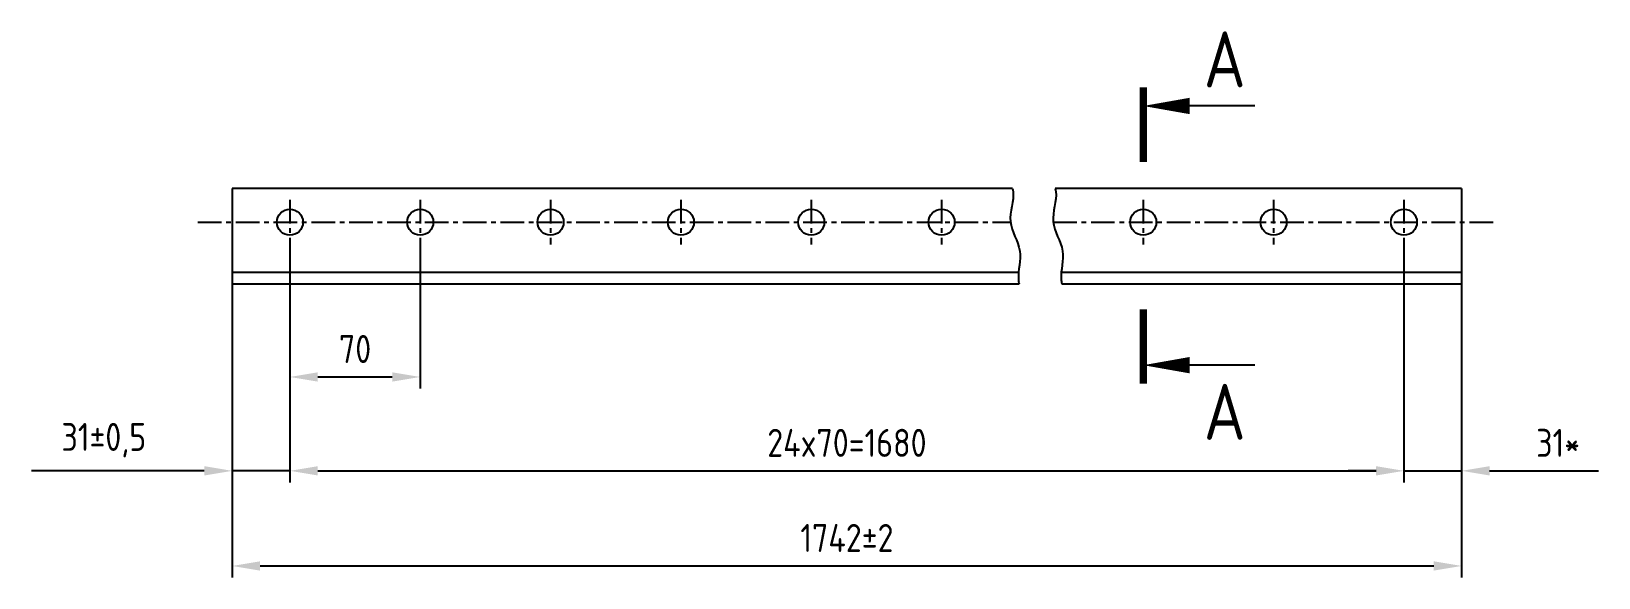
# Model space of a CAD drawing. Header units: millimetres. Extents: x 2992 to 6597, y 1250 to 2866.
# Drawn here: x 3013 to 3855, y 1250 to 1543 of the extents above; entities that cross this region are included whole.
import ezdxf

# ---------------------------------------------------------------- set-up
doc = ezdxf.new("R2010")
doc.units = ezdxf.units.MM
doc.header["$LTSCALE"] = 0.4
doc.linetypes.add('CENTER', pattern=[50.8, 31.75, -6.35, 6.35, -6.35])
for name, color, linetype in [('Bord', 1, 'Continuous'), ('Cen', 5, 'CENTER'), ('Cont', 6, 'Continuous'), ('Dim', 7, 'Continuous'), ('Text', 3, 'Continuous'), ('Textb', 6, 'Continuous')]:
    doc.layers.add(name, color=color, linetype=linetype)
doc.styles.add('Style1', font='romans.shx', dxfattribs={"width": 0.8})
doc.dimstyles.new('Lin_5', dxfattribs={"dimscale": 5, "dimtxt": 3, "dimasz": 3, "dimexe": 1.25, "dimexo": 0, "dimgap": 1.5, "dimtad": 1, "dimtxsty": 'Style1', "dimcen": 2.5, "dimclrt": 3, "dimadec": 0, "dimazin": 0, "dimtfac": 1, "dimtmove": 0, "dimatfit": 3, "dimldrblk": 'DOT', "dimfxl": 1, "dimarcsym": 0})

msp = doc.modelspace()

# ---------------------------------------------------------------- blocks, each defined once
blk = doc.blocks.new('*D37')
at = {"layer": 'Defpoints', "color": 0, "transparency": 16777216}
for p in [(3152.03, 1428.76), (3750.32, 1428.76), (3750.32, 1307.42)]:
    blk.add_point(p, dxfattribs=at)
at = {"layer": 'Dim', "color": 0, "lineweight": -2, "transparency": 16777216}
for p, q in [((3152.03, 1428.76), (3152.03, 1301.17)), ((3750.32, 1428.76), (3750.32, 1301.17)), ((3167.03, 1307.42), (3735.32, 1307.42))]:
    blk.add_line(p, q, dxfattribs=at)
at = {"layer": 'Dim', "color": 0, "transparency": 16777216}
for points in [[(3167.03, 1309.92), (3167.03, 1304.92), (3152.03, 1307.42)], [(3735.32, 1309.92), (3735.32, 1304.92), (3750.32, 1307.42)]]:
    blk.add_solid(points, dxfattribs=at)
at = {"layer": 'Dim', "color": 3, "transparency": 16777216, "insert": (3451.18, 1322.42), "char_height": 15, "attachment_point": 5, "style": 'Style1'}
blk.add_mtext('24x70=1680', dxfattribs=at)
blk = doc.blocks.new('_Dot')
at = {"color": 0, "linetype": 'ByBlock', "lineweight": -2}
blk.add_line((-0.5, 0), (-1, 0), dxfattribs=at)
at = {"color": 0, "linetype": 'ByBlock', "const_width": 0.5}
blk.add_lwpolyline([(-0.25, 0, 1), (0.25, 0, 1)], format="xyb", close=True, dxfattribs=at)
blk = doc.blocks.new('*D38')
at = {"layer": 'Defpoints', "color": 0, "transparency": 16777216}
for p in [(3750.32, 1428.76), (3781.32, 1407.76), (3750.32, 1307.42)]:
    blk.add_point(p, dxfattribs=at)
at = {"layer": 'Dim', "color": 0, "lineweight": -2, "transparency": 16777216}
for p, q in [((3750.32, 1428.76), (3750.32, 1301.17)), ((3781.32, 1407.76), (3781.32, 1301.17)), ((3735.32, 1307.42), (3720.32, 1307.42)), ((3750.32, 1307.42), (3781.32, 1307.42)), ((3796.32, 1307.42), (3854.89, 1307.42))]:
    blk.add_line(p, q, dxfattribs=at)
at = {"layer": 'Dim', "color": 0, "transparency": 16777216}
for points in [[(3735.32, 1309.92), (3735.32, 1304.92), (3750.32, 1307.42)], [(3796.32, 1309.92), (3796.32, 1304.92), (3781.32, 1307.42)]]:
    blk.add_solid(points, dxfattribs=at)
at = {"layer": 'Dim', "color": 3, "transparency": 16777216, "insert": (3833.11, 1322.42), "char_height": 15, "attachment_point": 5, "style": 'Style1'}
blk.add_mtext('31*', dxfattribs=at)
blk = doc.blocks.new('*D39')
at = {"layer": 'Defpoints', "color": 0, "transparency": 16777216}
for p in [(3152.03, 1428.76), (3222.03, 1428.76), (3222.03, 1357.76)]:
    blk.add_point(p, dxfattribs=at)
at = {"layer": 'Dim', "color": 0, "lineweight": -2, "transparency": 16777216}
for p, q in [((3152.03, 1428.76), (3152.03, 1351.51)), ((3222.03, 1428.76), (3222.03, 1351.51)), ((3167.03, 1357.76), (3207.03, 1357.76))]:
    blk.add_line(p, q, dxfattribs=at)
at = {"layer": 'Dim', "color": 0, "transparency": 16777216}
for points in [[(3167.03, 1360.26), (3167.03, 1355.26), (3152.03, 1357.76)], [(3207.03, 1360.26), (3207.03, 1355.26), (3222.03, 1357.76)]]:
    blk.add_solid(points, dxfattribs=at)
at = {"layer": 'Dim', "color": 3, "transparency": 16777216, "insert": (3187.03, 1372.76), "char_height": 15, "attachment_point": 5, "style": 'Style1'}
blk.add_mtext('70', dxfattribs=at)
blk = doc.blocks.new('*D40')
at = {"layer": 'Defpoints', "color": 0, "transparency": 16777216}
for p in [(3121.03, 1407.76), (3781.32, 1407.76), (3781.32, 1256.41)]:
    blk.add_point(p, dxfattribs=at)
at = {"layer": 'Dim', "color": 0, "lineweight": -2, "transparency": 16777216}
for p, q in [((3121.03, 1407.76), (3121.03, 1250.16)), ((3781.32, 1407.76), (3781.32, 1250.16)), ((3136.03, 1256.41), (3766.32, 1256.41))]:
    blk.add_line(p, q, dxfattribs=at)
at = {"layer": 'Dim', "color": 0, "transparency": 16777216}
for points in [[(3136.03, 1258.91), (3136.03, 1253.91), (3121.03, 1256.41)], [(3766.32, 1258.91), (3766.32, 1253.91), (3781.32, 1256.41)]]:
    blk.add_solid(points, dxfattribs=at)
at = {"layer": 'Dim', "color": 3, "transparency": 16777216, "insert": (3451.18, 1271.41), "char_height": 15, "attachment_point": 5, "style": 'Style1'}
blk.add_mtext('1742±2', dxfattribs=at)
blk = doc.blocks.new('*D41')
at = {"layer": 'Defpoints', "color": 0, "transparency": 16777216}
for p in [(3152.03, 1428.76), (3121.03, 1407.76), (3121.03, 1307.42)]:
    blk.add_point(p, dxfattribs=at)
at = {"layer": 'Dim', "color": 0, "lineweight": -2, "transparency": 16777216}
for p, q in [((3152.03, 1428.76), (3152.03, 1301.17)), ((3121.03, 1407.76), (3121.03, 1301.17)), ((3106.03, 1307.42), (3013.18, 1307.42)), ((3152.03, 1307.42), (3121.03, 1307.42)), ((3167.03, 1307.42), (3182.03, 1307.42))]:
    blk.add_line(p, q, dxfattribs=at)
at = {"layer": 'Dim', "color": 0, "transparency": 16777216}
for points in [[(3106.03, 1309.92), (3106.03, 1304.92), (3121.03, 1307.42)], [(3167.03, 1309.92), (3167.03, 1304.92), (3152.03, 1307.42)]]:
    blk.add_solid(points, dxfattribs=at)
at = {"layer": 'Dim', "color": 3, "transparency": 16777216, "insert": (3052.1, 1323.85), "char_height": 15, "attachment_point": 5, "style": 'Style1'}
blk.add_mtext('31±0,5', dxfattribs=at)
blk = doc.blocks.new('razrez03')
at = {"layer": 'Text', "const_width": 0.8}
blk.add_lwpolyline([(0, 2), (0, -6)], dxfattribs=at)
at = {"layer": 'Text'}
blk.add_lwpolyline([(0, 0, 0, 1.76, 0), (5, 0, 1.76, 1.76, 0)], format="xyseb", dxfattribs=at)
blk.add_lwpolyline([(12, 0), (5, 0)], dxfattribs=at)
at = {"layer": 'Textb', "style": 'Style1', "width": 0.8}
blk.add_attdef('A', (6.5, 2), '', height=6, dxfattribs=at)

# ---------------------------------------------------------------- dimensions: what is measured, and where the dimension line sits
at = {"layer": 'Dim'}
for base, p1, p2, text, picture, middle in [((3121.033428, 1307.420856), (3152.033428, 1428.758694), (3121.033428, 1407.758694), '<>±0,5', '*D41', (3052.104856, 1307.420856)), ((3750.320808, 1307.420856), (3781.320808, 1407.758694), (3750.320808, 1428.758694), '<>*', '*D38', (3833.106522, 1307.420856)), ((3781.320808, 1256.407342), (3121.033428, 1407.758694), (3781.320808, 1407.758694), '1742±2', '*D40', (3451.177118, 1256.407342))]:
    dim = msp.add_linear_dim(base=base, p1=p1, p2=p2, text=text, dimstyle='Lin_5', dxfattribs=at)
    dim.commit()
    dim.dimension.update_dxf_attribs({"geometry": picture, "text_midpoint": middle, "dimtype": 160})
dim = msp.add_linear_dim(base=(3750.320808, 1307.420856), p1=(3152.033428, 1428.758694), p2=(3750.320808, 1428.758694), text='24x70=1680', dimstyle='Lin_5', dxfattribs=at)
dim.commit()
dim.dimension.update_dxf_attribs({"geometry": '*D37', "text_midpoint": (3451.177118, 1322.420856)})
dim = msp.add_linear_dim(base=(3222.033428, 1357.758694), p1=(3152.033428, 1428.758694), p2=(3222.033428, 1428.758694), dimstyle='Lin_5', dxfattribs=at)
dim.commit()
dim.dimension.update_dxf_attribs({"geometry": '*D39', "text_midpoint": (3187.033428, 1372.758694)})

# ---------------------------------------------------------------- linework, layer by layer
at = {"layer": 'Bord'}
for points in [[(3540.114932, 1458.758694), (3540.246048, 1458.269689), (3541.392343, 1452.738811), (3535.809694, 1440.539874), (3546.628909, 1426.148937), (3542.716662, 1414.237095), (3543.444365, 1408.561866), (3543.596666, 1407.758694)], [(3563.046144, 1458.758694), (3563.17726, 1458.269689), (3564.323555, 1452.738811), (3558.740907, 1440.539874), (3569.560122, 1426.148937), (3565.647874, 1414.237095), (3566.375578, 1408.561866), (3566.527878, 1407.758694)]]:
    msp.add_open_spline(points, degree=3, knots=[12.4015483846, 12.4015483846, 12.4015483846, 12.4015483846, 13.996027213, 30.2323083807, 46.8258701561, 61.9373617044, 64.4581600576, 64.4581600576, 64.4581600576, 64.4581600576], dxfattribs=at)
at = {"layer": 'Cen'}
for p, q in [((3152.033428, 1452.758694), (3152.033428, 1428.758694)), ((3222.033428, 1452.758694), (3222.033428, 1428.758694)), ((3292.033428, 1452.758694), (3292.033428, 1428.758694)), ((3362.033428, 1452.758694), (3362.033428, 1428.758694)), ((3432.033428, 1452.758694), (3432.033428, 1428.758694)), ((3502.033428, 1452.758694), (3502.033428, 1428.758694)), ((3610.320808, 1452.758694), (3610.320808, 1428.758694)), ((3680.320808, 1452.758694), (3680.320808, 1428.758694)), ((3750.320808, 1452.758694), (3750.320808, 1428.758694)), ((3102.600717, 1440.758694), (3539.017332, 1440.758694)), ((3561.948544, 1440.758694), (3800.514812, 1440.758694))]:
    msp.add_line(p, q, dxfattribs=at)
at = {"layer": 'Cont', "linetype": 'ByBlock'}
for p, q in [((3121.033428, 1458.758694), (3121.033428, 1407.758694)), ((3781.320808, 1458.758694), (3781.320808, 1407.758694))]:
    msp.add_line(p, q, dxfattribs=at)
at = {"layer": 'Cont'}
for p, q in [((3540.114932, 1458.758694), (3121.033428, 1458.758694)), ((3781.320808, 1458.758694), (3563.046144, 1458.758694)), ((3543.369527, 1413.758694), (3121.033428, 1413.758694)), ((3121.033428, 1407.758694), (3543.596666, 1407.758694)), ((3781.320808, 1413.758694), (3566.30074, 1413.758694)), ((3566.527878, 1407.758694), (3781.320808, 1407.758694))]:
    msp.add_line(p, q, dxfattribs=at)
for centre in [(3152.033428, 1440.758694), (3222.033428, 1440.758694), (3292.033428, 1440.758694), (3362.033428, 1440.758694), (3432.033428, 1440.758694), (3502.033428, 1440.758694), (3610.320808, 1440.758694), (3680.320808, 1440.758694), (3750.320808, 1440.758694)]:
    msp.add_circle(centre, 7, dxfattribs=at)

# ---------------------------------------------------------------- block references
at = {"layer": 'Dim', "xscale": 5, "yscale": 5, "zscale": 5}
msp.add_blockref('razrez03', (3610.320808, 1503.094504), dxfattribs=at).add_auto_attribs({'A': 'А'})
at = {"layer": 'Dim'}
ref = msp.add_blockref('razrez03', (3610.320808, 1364.085647), dxfattribs=dict(at, xscale=-5, yscale=5, zscale=5, rotation=180))
ref.add_attrib('A', 'А', (3642.820808, 1324.085647), dxfattribs={"layer": 'Textb', "height": 30, "style": 'Style1', "width": 0.8})

msp.set_redraw_order([(e.dxf.handle, doc.entitydb.next_handle()) for e in msp.query("TEXT MTEXT ATTDEF DIMENSION ARC_DIMENSION")])  # texts and dimensions are drawn at this point

doc.saveas('drawing.dxf')
